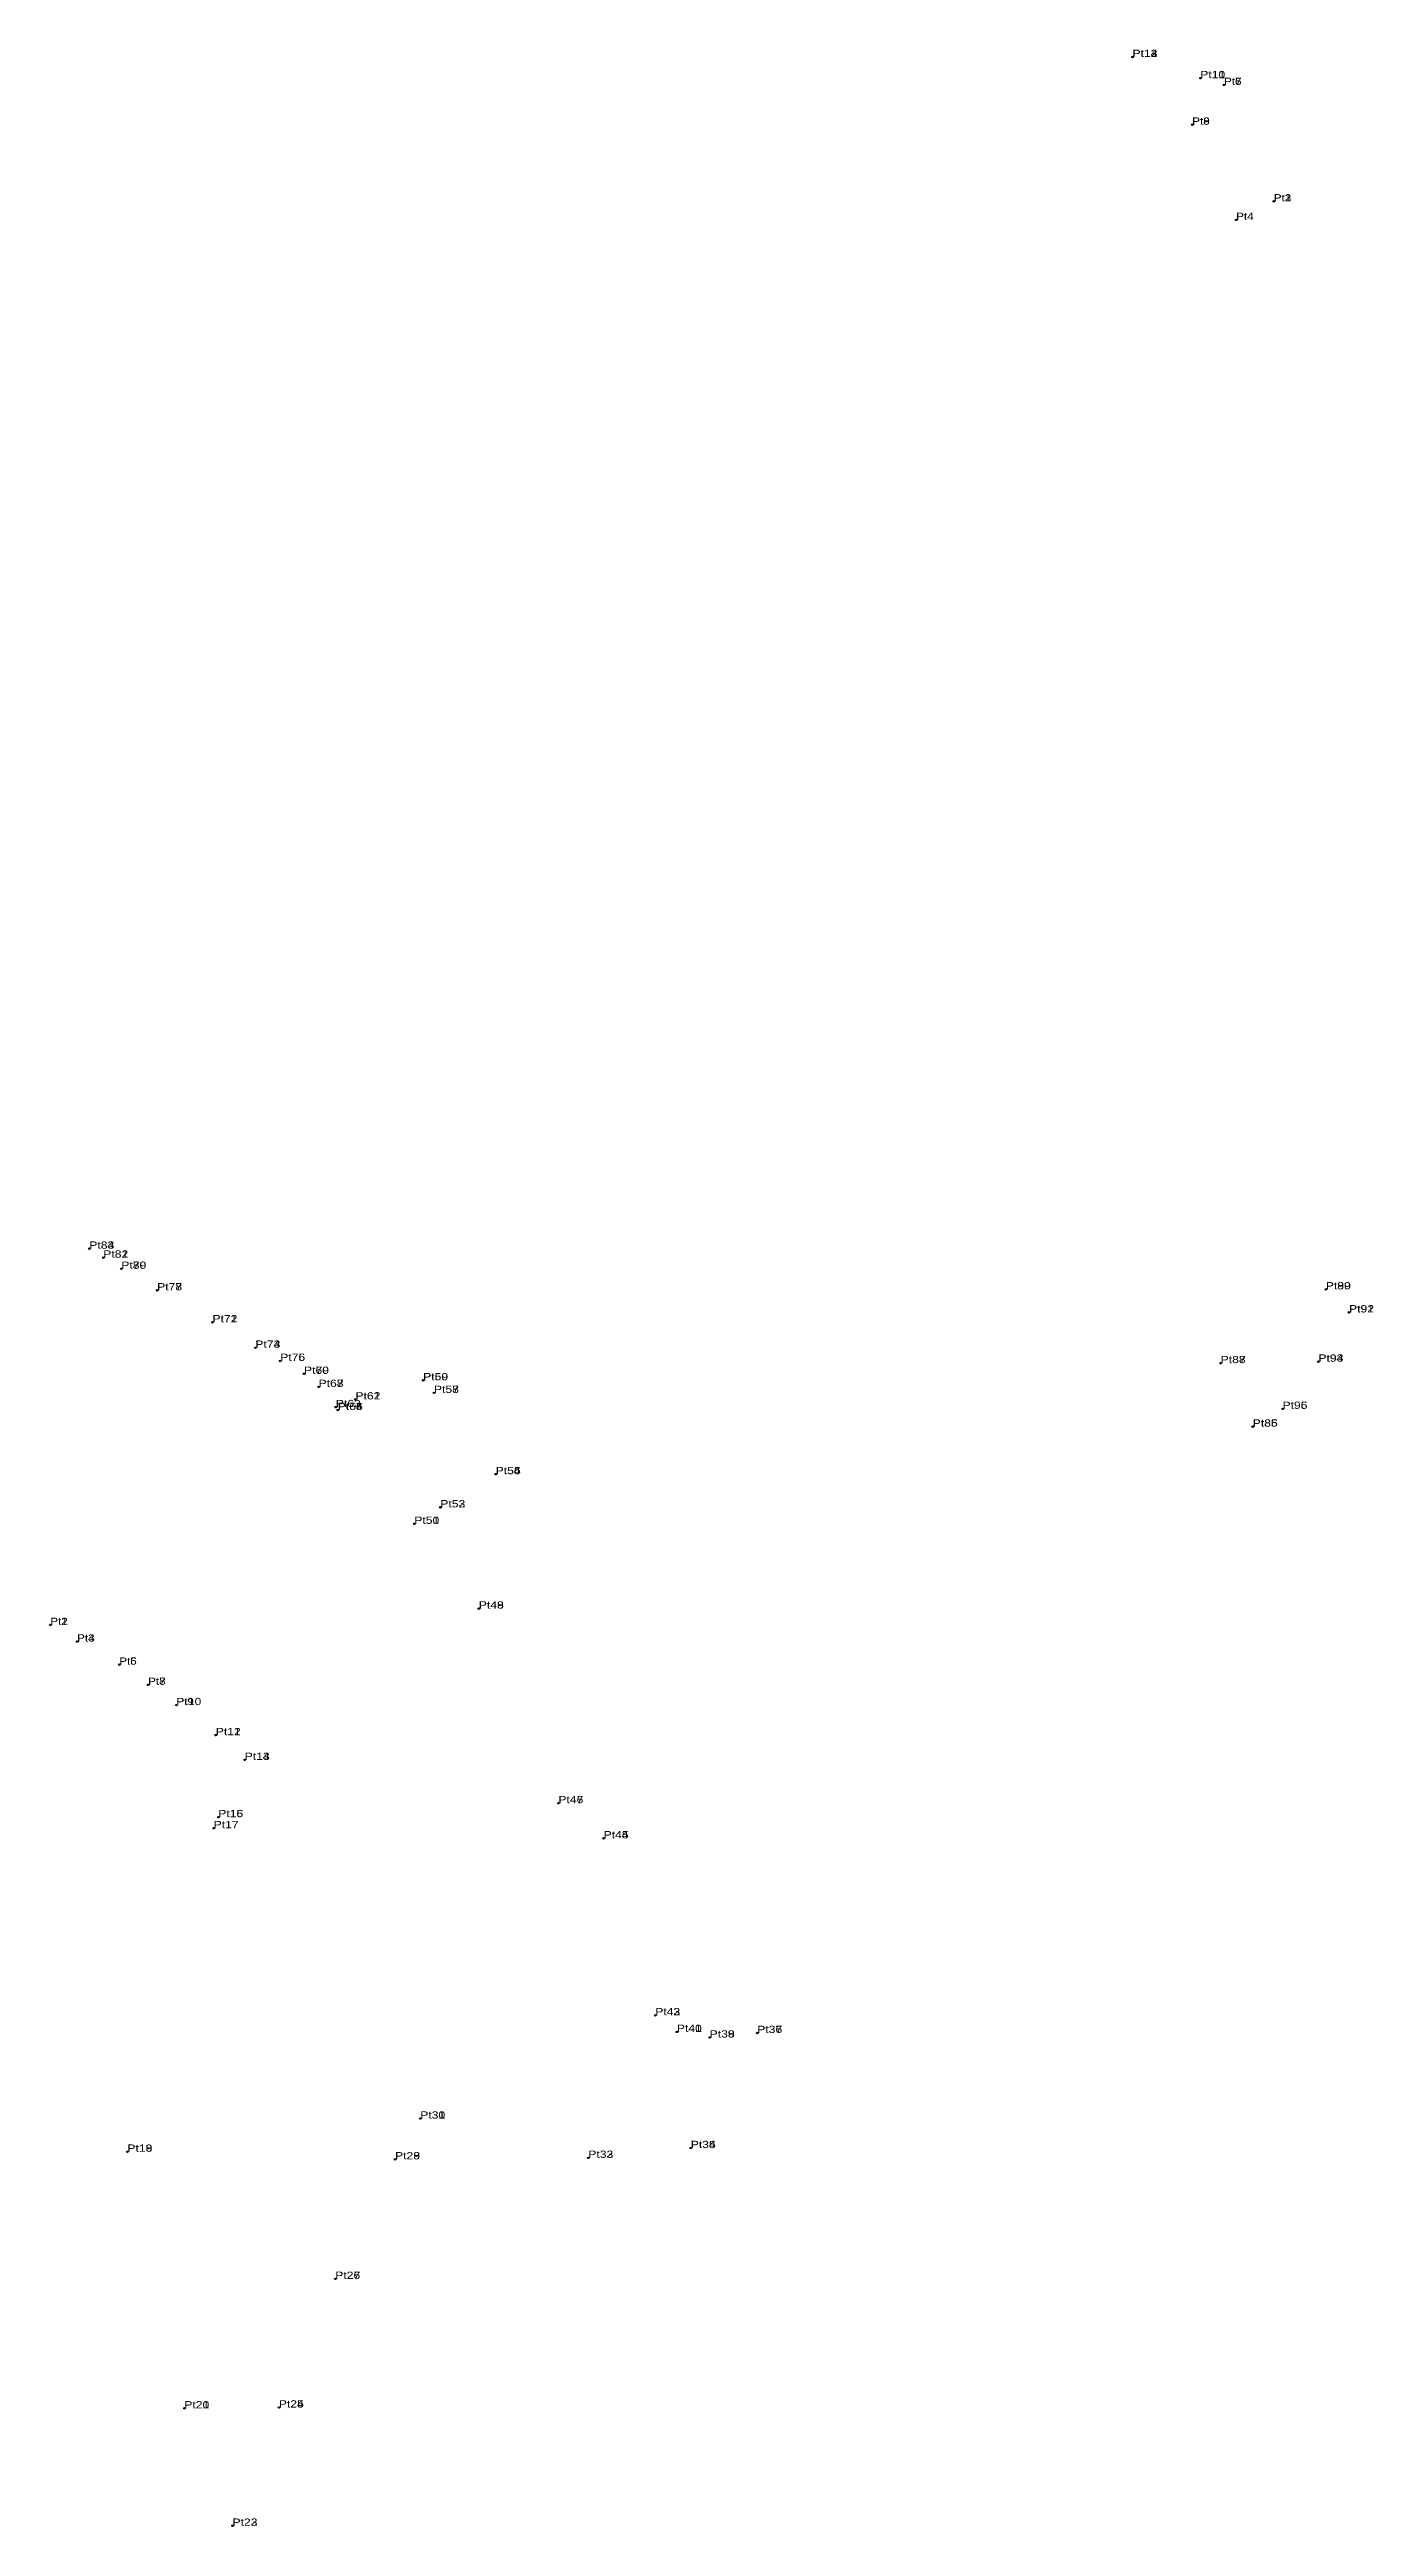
# Model space of a CAD drawing. Header units: metres. Extents: x 550302 to 552210, y 1838192 to 1839541.
# Drawn here: x 550971 to 551300, y 1838298 to 1838913 of the extents above; entities that cross this region are included whole.
import ezdxf

# ---------------------------------------------------------------- set-up
doc = ezdxf.new("R2010")
doc.units = ezdxf.units.M
doc.header["$LTSCALE"] = 0.72
doc.header["$PDMODE"] = 32
doc.header["$PDSIZE"] = 0.36
doc.layers.add('12', color=7, linetype='Continuous')
doc.layers.add('7', color=7, linetype='Continuous')

msp = doc.modelspace()

# ---------------------------------------------------------------- texts
at = {"layer": '12'}
for s, width, p in [('Pt12', 1.25, (551239.93, 1838911.08)), ('Pt12', 1.25, (551239.93, 1838911.08)), ('Pt13', 1.25, (551239.93, 1838911.07)), ('Pt13', 1.25, (551239.93, 1838911.07)), ('Pt14', 1.25, (551239.94, 1838911.06)), ('Pt14', 1.25, (551239.94, 1838911.06)), ('Pt10', 1.25, (551256.74, 1838905.8)), ('Pt10', 1.25, (551256.74, 1838905.8)), ('Pt11', 1.25, (551256.75, 1838905.8)), ('Pt11', 1.25, (551256.75, 1838905.8)), ('Pt6', 1.2, (551262.65, 1838904.11)), ('Pt6', 1.2, (551262.65, 1838904.11)), ('Pt5', 1.2, (551262.65, 1838904.12)), ('Pt5', 1.2, (551262.65, 1838904.12)), ('Pt7', 1.2, (551262.66, 1838904.11)), ('Pt7', 1.2, (551262.66, 1838904.11)), ('Pt8', 1.2, (551254.75, 1838894.26)), ('Pt8', 1.2, (551254.75, 1838894.26)), ('Pt9', 1.2, (551254.78, 1838894.24)), ('Pt9', 1.2, (551254.78, 1838894.24)), ('Pt1', 1.2, (551274.99, 1838875.22)), ('Pt1', 1.2, (551274.99, 1838875.22)), ('Pt2', 1.2, (551275, 1838875.21)), ('Pt3', 1.2, (551275, 1838875.21)), ('Pt2', 1.2, (551275, 1838875.21)), ('Pt3', 1.2, (551275, 1838875.21)), ('Pt4', 1.2, (551265.66, 1838870.61)), ('Pt4', 1.2, (551265.66, 1838870.61)), ('Pt83', 1.25, (550981.1, 1838615.24)), ('Pt84', 1.25, (550981.11, 1838615.24)), ('Pt81', 1.25, (550984.57, 1838613.02)), ('Pt82', 1.25, (550984.58, 1838613.02)), ('Pt79', 1.25, (550989.05, 1838610.25)), ('Pt80', 1.25, (550989.05, 1838610.25)), ('Pt77', 1.25, (550997.93, 1838604.89)), ('Pt78', 1.25, (550997.94, 1838604.89)), ('Pt89', 1.25, (551287.91, 1838605.14)), ('Pt90', 1.25, (551287.92, 1838605.15)), ('Pt91', 1.25, (551293.65, 1838599.4)), ('Pt92', 1.25, (551293.68, 1838599.43)), ('Pt71', 1.25, (551011.65, 1838596.97)), ('Pt72', 1.25, (551011.66, 1838596.96)), ('Pt73', 1.25, (551022.31, 1838590.64)), ('Pt74', 1.25, (551022.31, 1838590.65)), ('Pt75', 1.25, (551028.46, 1838587.39)), ('Pt76', 1.25, (551028.47, 1838587.39)), ('Pt88', 1.25, (551261.81, 1838586.82)), ('Pt87', 1.25, (551261.82, 1838586.82)), ('Pt94', 1.25, (551286.05, 1838587.18)), ('Pt93', 1.25, (551286.08, 1838587.19)), ('Pt69', 1.25, (551034.37, 1838584.16)), ('Pt70', 1.25, (551034.38, 1838584.17)), ('Pt68', 1.25, (551037.98, 1838580.92)), ('Pt67', 1.25, (551037.99, 1838580.92)), ('Pt60', 1.25, (551063.93, 1838582.58)), ('Pt59', 1.25, (551063.94, 1838582.56)), ('Pt63', 1.25, (551042.27, 1838575.9)), ('Pt64', 1.25, (551042.74, 1838575.17)), ('Pt66', 1.25, (551042.75, 1838575.18)), ('Pt65', 1.25, (551042.75, 1838575.17)), ('Pt61', 1.25, (551047.12, 1838577.82)), ('Pt62', 1.25, (551047.13, 1838577.82)), ('Pt58', 1.25, (551066.61, 1838579.43)), ('Pt57', 1.25, (551066.62, 1838579.44)), ('Pt95', 1.25, (551277.16, 1838575.48)), ('Pt96', 1.25, (551277.16, 1838575.48)), ('Pt85', 1.25, (551269.75, 1838571.04)), ('Pt86', 1.25, (551269.78, 1838571.07)), ('Pt54', 1.25, (551081.92, 1838559.25)), ('Pt56', 1.25, (551081.94, 1838559.27)), ('Pt55', 1.25, (551081.94, 1838559.27)), ('Pt53', 1.25, (551068.19, 1838551.02)), ('Pt52', 1.25, (551068.2, 1838551.03)), ('Pt50', 1.25, (551061.74, 1838546.93)), ('Pt51', 1.25, (551061.74, 1838546.94)), ('Pt49', 1.25, (551077.74, 1838525.9)), ('Pt48', 1.25, (551077.75, 1838525.89)), ('Pt2', 1.2, (550971.42, 1838521.83)), ('Pt1', 1.2, (550971.42, 1838521.83)), ('Pt4', 1.2, (550978.08, 1838517.71)), ('Pt3', 1.2, (550978.09, 1838517.72)), ('Pt6', 1.2, (550988.53, 1838511.97)), ('Pt5', 1.2, (550988.53, 1838511.97)), ('Pt7', 1.2, (550995.69, 1838506.96)), ('Pt8', 1.2, (550995.7, 1838506.98)), ('Pt9', 1.2, (551002.7, 1838501.94)), ('Pt10', 1.25, (551002.7, 1838501.94)), ('Pt12', 1.25, (551012.48, 1838494.47)), ('Pt11', 1.25, (551012.49, 1838494.48)), ('Pt13', 1.25, (551019.65, 1838488.34)), ('Pt14', 1.25, (551019.65, 1838488.33)), ('Pt46', 1.25, (551097.49, 1838477.59)), ('Pt47', 1.25, (551097.49, 1838477.59)), ('Pt17', 1.25, (551011.95, 1838471.38)), ('Pt16', 1.25, (551013.1, 1838474.13)), ('Pt15', 1.25, (551013.1, 1838474.12)), ('Pt44', 1.25, (551108.72, 1838468.88)), ('Pt45', 1.25, (551108.72, 1838468.85)), ('Pt43', 1.25, (551121.51, 1838424.94)), ('Pt42', 1.25, (551121.53, 1838424.95)), ('Pt40', 1.25, (551126.88, 1838420.82)), ('Pt41', 1.25, (551126.88, 1838420.83)), ('Pt37', 1.25, (551146.82, 1838420.54)), ('Pt36', 1.25, (551146.83, 1838420.55)), ('Pt39', 1.25, (551135.02, 1838419.42)), ('Pt38', 1.25, (551135.03, 1838419.42)), ('Pt31', 1.25, (551063.21, 1838399.3)), ('Pt30', 1.25, (551063.22, 1838399.3)), ('Pt19', 1.25, (550990.56, 1838391.07)), ('Pt18', 1.25, (550990.56, 1838391.06)), ('Pt32', 1.25, (551104.91, 1838389.56)), ('Pt33', 1.25, (551104.91, 1838389.56)), ('Pt35', 1.25, (551130.33, 1838391.97)), ('Pt34', 1.25, (551130.34, 1838391.98)), ('Pt28', 1.25, (551056.97, 1838389.18)), ('Pt29', 1.25, (551056.97, 1838389.18)), ('Pt27', 1.25, (551042.13, 1838359.51)), ('Pt26', 1.25, (551042.13, 1838359.5)), ('Pt20', 1.25, (551004.68, 1838327.36)), ('Pt21', 1.25, (551004.68, 1838327.36)), ('Pt24', 1.25, (551028.13, 1838327.58)), ('Pt25', 1.25, (551028.14, 1838327.58)), ('Pt22', 1.25, (551016.63, 1838298.23)), ('Pt23', 1.25, (551016.63, 1838298.23))]:
    msp.add_text(s, height=1.8, dxfattribs=dict(at, width=width)).set_placement(p)

# ---------------------------------------------------------------- linework, layer by layer
at = {"layer": '7'}
for p in [(551239.93, 1838911.08), (551239.93, 1838911.07), (551239.94, 1838911.06), (551256.74, 1838905.8), (551256.75, 1838905.8), (551262.65, 1838904.12), (551262.65, 1838904.11), (551262.66, 1838904.11), (551254.75, 1838894.26), (551254.78, 1838894.24), (551265.66, 1838870.61), (551274.99, 1838875.22), (551275, 1838875.21), (550981.11, 1838615.24), (550984.57, 1838613.02), (550984.58, 1838613.02), (550989.05, 1838610.25), (550997.93, 1838604.89), (550997.94, 1838604.89), (551287.91, 1838605.15), (551011.65, 1838596.97), (551011.66, 1838596.96), (551293.65, 1838599.41), (551293.68, 1838599.43), (551022.31, 1838590.65), (551022.31, 1838590.64), (551028.46, 1838587.39), (551028.47, 1838587.39), (551034.37, 1838584.16), (551034.38, 1838584.17), (551063.93, 1838582.58), (551063.94, 1838582.56), (551261.81, 1838586.82), (551261.82, 1838586.82), (551286.05, 1838587.18), (551286.08, 1838587.19), (551037.98, 1838580.92), (551037.99, 1838580.93), (551042.27, 1838575.9), (551047.12, 1838577.82), (551047.13, 1838577.82), (551066.61, 1838579.44), (551066.61, 1838579.43), (551277.16, 1838575.48), (551277.17, 1838575.48), (551042.74, 1838575.17), (551042.75, 1838575.17), (551269.75, 1838571.04), (551269.78, 1838571.07), (551081.92, 1838559.25), (551081.94, 1838559.27), (551068.19, 1838551.02), (551068.2, 1838551.03), (551061.74, 1838546.93), (551061.75, 1838546.94), (550971.42, 1838521.83), (551077.75, 1838525.89), (550978.08, 1838517.71), (550978.09, 1838517.72), (550988.53, 1838511.97), (550995.69, 1838506.97), (550995.7, 1838506.97), (551002.7, 1838501.94), (551012.48, 1838494.47), (551012.49, 1838494.48), (551019.65, 1838488.34), (551019.65, 1838488.33), (551097.49, 1838477.59), (551011.95, 1838471.38), (551013.09, 1838474.13), (551013.1, 1838474.12), (551108.72, 1838468.88), (551108.72, 1838468.85), (551121.51, 1838424.94), (551121.53, 1838424.95), (551126.88, 1838420.82), (551126.89, 1838420.83), (551135.02, 1838419.41), (551135.03, 1838419.42), (551146.82, 1838420.54), (551146.83, 1838420.55), (551063.21, 1838399.3), (551063.22, 1838399.3), (550990.56, 1838391.07), (550990.56, 1838391.06), (551130.33, 1838391.97), (551130.34, 1838391.98), (551056.97, 1838389.18), (551104.91, 1838389.56), (551104.91, 1838389.55), (551042.13, 1838359.51), (551004.68, 1838327.36), (551004.68, 1838327.35), (551028.13, 1838327.58), (551016.63, 1838298.23)]:
    msp.add_point(p, dxfattribs=at)

msp.set_redraw_order([(e.dxf.handle, doc.entitydb.next_handle()) for e in msp.query("TEXT MTEXT ATTDEF DIMENSION ARC_DIMENSION")])  # texts and dimensions are drawn at this point

doc.saveas('drawing.dxf')
